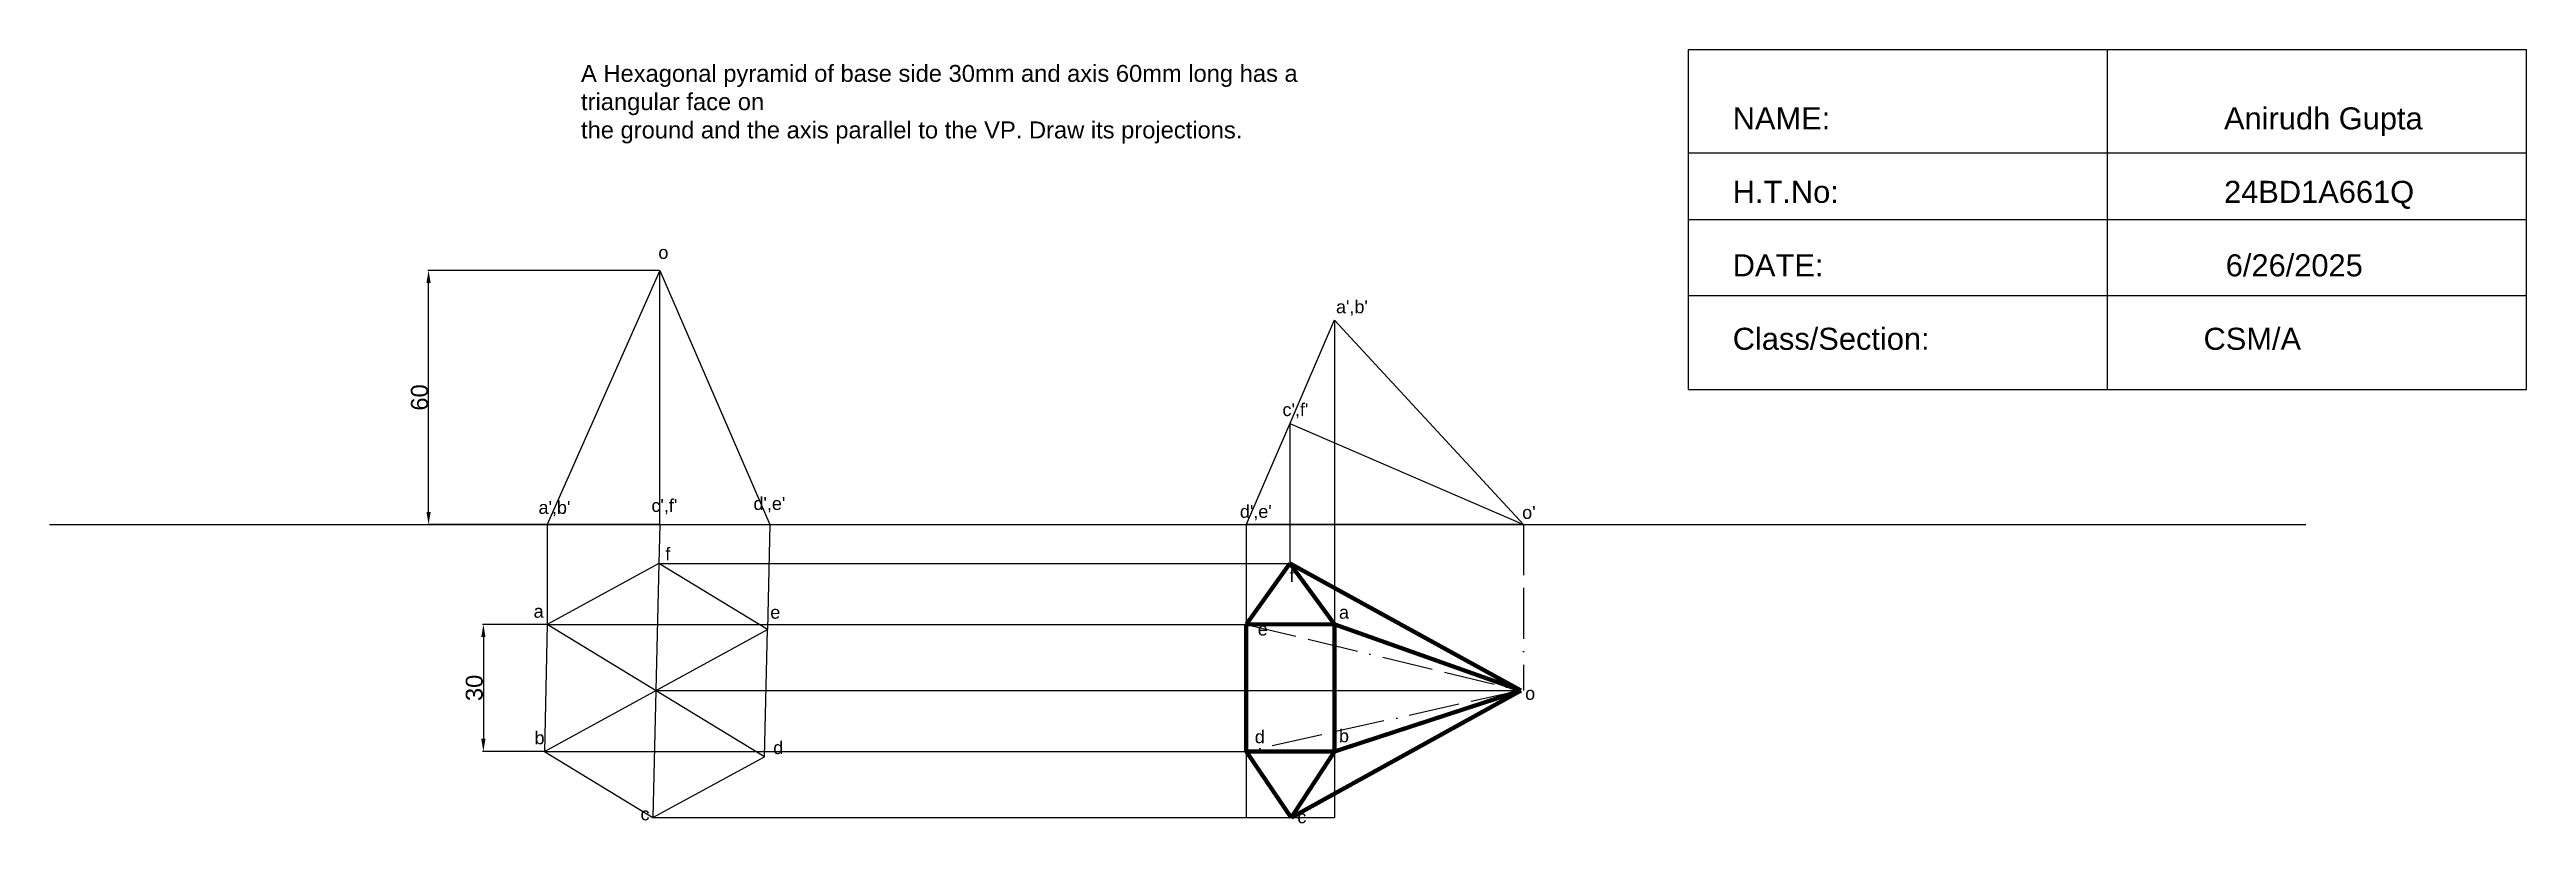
# Model space of a CAD drawing. Header units: millimetres. Extents: x 549 to 5241, y 494 to 805.
# Drawn here: x 3617 to 4201, y 515 to 698 of the extents above; entities that cross this region are included whole.
import ezdxf

# ---------------------------------------------------------------- set-up
doc = ezdxf.new("R2010")
doc.units = ezdxf.units.MM
doc.header["$MEASUREMENT"] = 0
doc.linetypes.add('ACAD_ISO11W100', pattern=[33, 12, -3, 12, -3, 0, -3])
doc.styles.get("Standard").update_dxf_attribs({"font": 'arial.ttf'})
doc.dimstyles.get("Standard").update_dxf_attribs({"dimtxt": 4, "dimasz": 3, "dimexe": 0.18, "dimexo": 0.0625, "dimgap": 0.09, "dimtad": 1, "dimdec": 0, "dimzin": 0, "dimdsep": 46, "dimtxsty": 'Standard', "dimcen": 0.09, "dimclrd": 4, "dimclre": 6, "dimadec": 0, "dimazin": 0, "dimtfac": 1, "dimtdec": 0, "dimtofl": 0, "dimtmove": 0, "dimatfit": 3, "dimfxl": 1, "dimtolj": 1, "dimtzin": 0, "dimarcsym": 1})

msp = doc.modelspace()

# ---------------------------------------------------------------- texts
at = {"linetype": 'ACAD_ISO11W100'}
for s, height, p in [('o', 3.04, (3760.09, 648.71)), ("a',b'", 3.035, (3919.85, 635.88)), ("c',f'", 3.035, (3907.24, 611.62)), ("a',b'", 3.035, (3731.84, 588.54)), ("c',f'", 3.035, (3758.46, 589)), ("d',e'", 3.035, (3782.51, 589.47)), ("d',e'", 3.035, (3897.2, 587.6)), ("o'", 3.035, (3963.74, 587.37)), ('f', 3.04, (3761.73, 577.57)), ('f', 3.04, (3908.87, 572.44)), ('a', 3.04, (3730.68, 564.04)), ('e', 3.04, (3786.48, 563.81)), ('e', 3.04, (3901.4, 559.84)), ('a', 3.04, (3920.55, 563.81)), ('o', 3.04, (3964.44, 544.68)), ('b', 3.04, (3730.91, 534.19)), ('d', 3.04, (3900.7, 534.42)), ('b', 3.04, (3920.55, 534.65)), ('d', 3.04, (3787.18, 531.86)), ('c', 3.04, (3755.89, 516.23)), ('c', 3.04, (3910.74, 515.53))]:
    msp.add_text(s, height=height, dxfattribs=at).set_placement(p)
at = {"linetype": 'ACAD_ISO11W100', "insert": (3741.86, 694.48), "char_height": 4, "width": 192.2966, "attachment_point": 1}
msp.add_mtext('A Hexagonal pyramid of base side 30mm and axis 60mm long has a triangular face on \\Pthe ground and the axis parallel to the VP. Draw its projections.', dxfattribs=at)
at = {"insert": (4013.38, 684.47), "char_height": 5.2, "attachment_point": 1}
msp.add_mtext_dynamic_manual_height_columns('NAME:                                              Anirudh Gupta\\P\\PH.T.No:                                             24BD1A661Q\\P\\PDATE:                                               6/26/2025\\P\\PClass/Section:                                CSM/A', width=175.8995, gutter_width=12.5, heights=[0], dxfattribs=at)

# ---------------------------------------------------------------- blocks, each defined once
blk = doc.blocks.new('*D12')
at = {"color": 6, "lineweight": -2, "transparency": 16777216}
for p, q in [((3733.85, 562.47), (3718.66, 562.47)), ((3733.14, 532.48), (3718.66, 532.48))]:
    blk.add_line(p, q, dxfattribs=at)
at = {"color": 4, "lineweight": -2, "transparency": 16777216}
blk.add_line((3718.84, 559.47), (3718.84, 535.48), dxfattribs=at)
at = {"color": 4, "transparency": 16777216}
for points in [[(3718.34, 559.47), (3719.34, 559.47), (3718.84, 562.47)], [(3718.34, 535.48), (3719.34, 535.48), (3718.84, 532.48)]]:
    blk.add_solid(points, dxfattribs=at)
at = {"layer": 'Defpoints', "color": 0, "transparency": 16777216}
for p in [(3733.91, 562.47), (3718.84, 532.48), (3733.21, 532.48)]:
    blk.add_point(p, dxfattribs=at)
at = {"color": 0, "transparency": 16777216, "insert": (3716.71, 547.48), "char_height": 4, "attachment_point": 5, "rotation": 90}
blk.add_mtext('\\A1;30', dxfattribs=at)
blk = doc.blocks.new('*D13')
at = {"color": 6, "lineweight": -2, "transparency": 16777216}
for p, q in [((3760.39, 646.01), (3705.74, 646.01)), ((3760.39, 586.01), (3705.74, 586.01))]:
    blk.add_line(p, q, dxfattribs=at)
at = {"color": 4, "lineweight": -2, "transparency": 16777216}
blk.add_line((3705.92, 589.01), (3705.92, 643.01), dxfattribs=at)
at = {"color": 4, "transparency": 16777216}
for points in [[(3705.42, 643.01), (3706.42, 643.01), (3705.92, 646.01)], [(3705.42, 589.01), (3706.42, 589.01), (3705.92, 586.01)]]:
    blk.add_solid(points, dxfattribs=at)
at = {"layer": 'Defpoints', "color": 0, "transparency": 16777216}
for p in [(3705.92, 646.01), (3760.46, 646.01), (3760.46, 586.01)]:
    blk.add_point(p, dxfattribs=at)
at = {"color": 0, "transparency": 16777216, "insert": (3703.79, 616.01), "char_height": 4, "attachment_point": 5, "rotation": 90}
blk.add_mtext('\\A1;60', dxfattribs=at)

# ---------------------------------------------------------------- dimensions: what is measured, and where the dimension line sits
for base, p1, p2, picture, middle in [((3705.92, 646.01), (3760.46, 586.01), (3760.46, 646.01), '*D13', (3703.79, 616.01)), ((3718.84, 532.48), (3733.91, 562.47), (3733.21, 532.48), '*D12', (3716.71, 547.48))]:
    dim = msp.add_linear_dim(base=base, p1=p1, p2=p2, angle=90, dimstyle='Standard')
    dim.commit()
    dim.dimension.update_dxf_attribs({"geometry": picture, "text_midpoint": middle})

# ---------------------------------------------------------------- linework, layer by layer
for p, q in [((4002.85, 698.12), (4002.85, 617.93)), ((4002.85, 698.12), (4200.51, 698.12)), ((4101.68, 698.12), (4101.68, 617.93)), ((4200.51, 617.93), (4200.51, 698.12)), ((4002.85, 673.76), (4200.51, 673.76)), ((4002.85, 658.03), (4200.51, 658.03)), ((3760.46, 646.01), (3733.91, 586.01)), ((3760.46, 586.01), (3760.46, 646.01)), ((3760.46, 646.01), (3786.38, 586.01)), ((4002.85, 640.04), (4200.51, 640.04)), ((3919.39, 634.29), (3908.98, 609.87)), ((3964.06, 586.06), (3919.52, 634.23)), ((3919.52, 634.23), (3919.52, 516.87)), ((4002.85, 617.93), (4200.51, 617.93)), ((3908.98, 609.87), (3898.7, 586.07)), ((3908.98, 609.87), (3964.06, 586.06)), ((3908.98, 609.87), (3908.98, 576.85)), ((3616.56, 586.01), (4148.51, 586.01)), ((3748.91, 586.01), (3733.91, 586.01)), ((3748.91, 586.01), (3763.91, 586.01)), ((3760.46, 586.01), (3786.38, 586.01)), ((3964.06, 586.06), (3898.7, 586.07)), ((3898.7, 586.07), (3898.7, 516.87)), ((3964.06, 586.06), (3964.06, 586.01)), ((3760.24, 576.85), (3758.82, 516.87)), ((3760.24, 576.85), (3908.98, 576.85)), ((3733.21, 532.48), (3785.86, 561.24)), ((3785.15, 531.25), (3733.91, 562.47)), ((3733.91, 562.47), (3919.52, 562.47)), ((3919.52, 562.47), (3919.52, 532.48)), ((3759.53, 546.86), (3963.46, 546.86)), ((3733.21, 532.48), (3919.52, 532.48)), ((3758.82, 516.87), (3919.52, 516.87))]:
    msp.add_line(p, q)
at = {"linetype": 'ByBlock'}
for p, q in [((3733.91, 586.01), (3733.91, 562.47)), ((3760.46, 586.01), (3760.24, 576.85)), ((3786.38, 586.01), (3785.86, 561.24))]:
    msp.add_line(p, q, dxfattribs=at)
at = {"linetype": 'ACAD_ISO11W100'}
for p, q in [((3964.06, 586.06), (3964.06, 546.86)), ((3898.7, 562.47), (3963.46, 546.86)), ((3963.46, 546.86), (3898.7, 532.48))]:
    msp.add_line(p, q, dxfattribs=at)
msp.add_lwpolyline([(3733.91, 562.47), (3733.21, 532.48), (3758.82, 516.87), (3785.15, 531.25), (3785.86, 561.24), (3760.24, 576.85)], close=True)
at = {"const_width": 1}
for points in [[(3898.7, 562.47), (3908.98, 576.85)], [(3908.98, 576.85), (3919.52, 562.47)], [(3908.98, 576.85), (3963.46, 546.86)], [(3898.7, 532.48), (3898.7, 562.47)], [(3898.7, 562.47), (3919.52, 562.47)], [(3919.52, 532.48), (3919.52, 562.47)], [(3919.52, 562.47), (3963.46, 546.86)], [(3963.46, 546.86), (3909.29, 516.87)], [(3963.46, 546.86), (3919.52, 532.48)], [(3919.52, 532.48), (3898.7, 532.48)], [(3909.29, 516.87), (3898.7, 532.48)], [(3919.52, 532.48), (3909.29, 516.87)]]:
    msp.add_lwpolyline(points, dxfattribs=at)

msp.set_redraw_order([(e.dxf.handle, doc.entitydb.next_handle()) for e in msp.query("TEXT MTEXT ATTDEF DIMENSION ARC_DIMENSION")])  # texts and dimensions are drawn at this point

doc.saveas('drawing.dxf')
